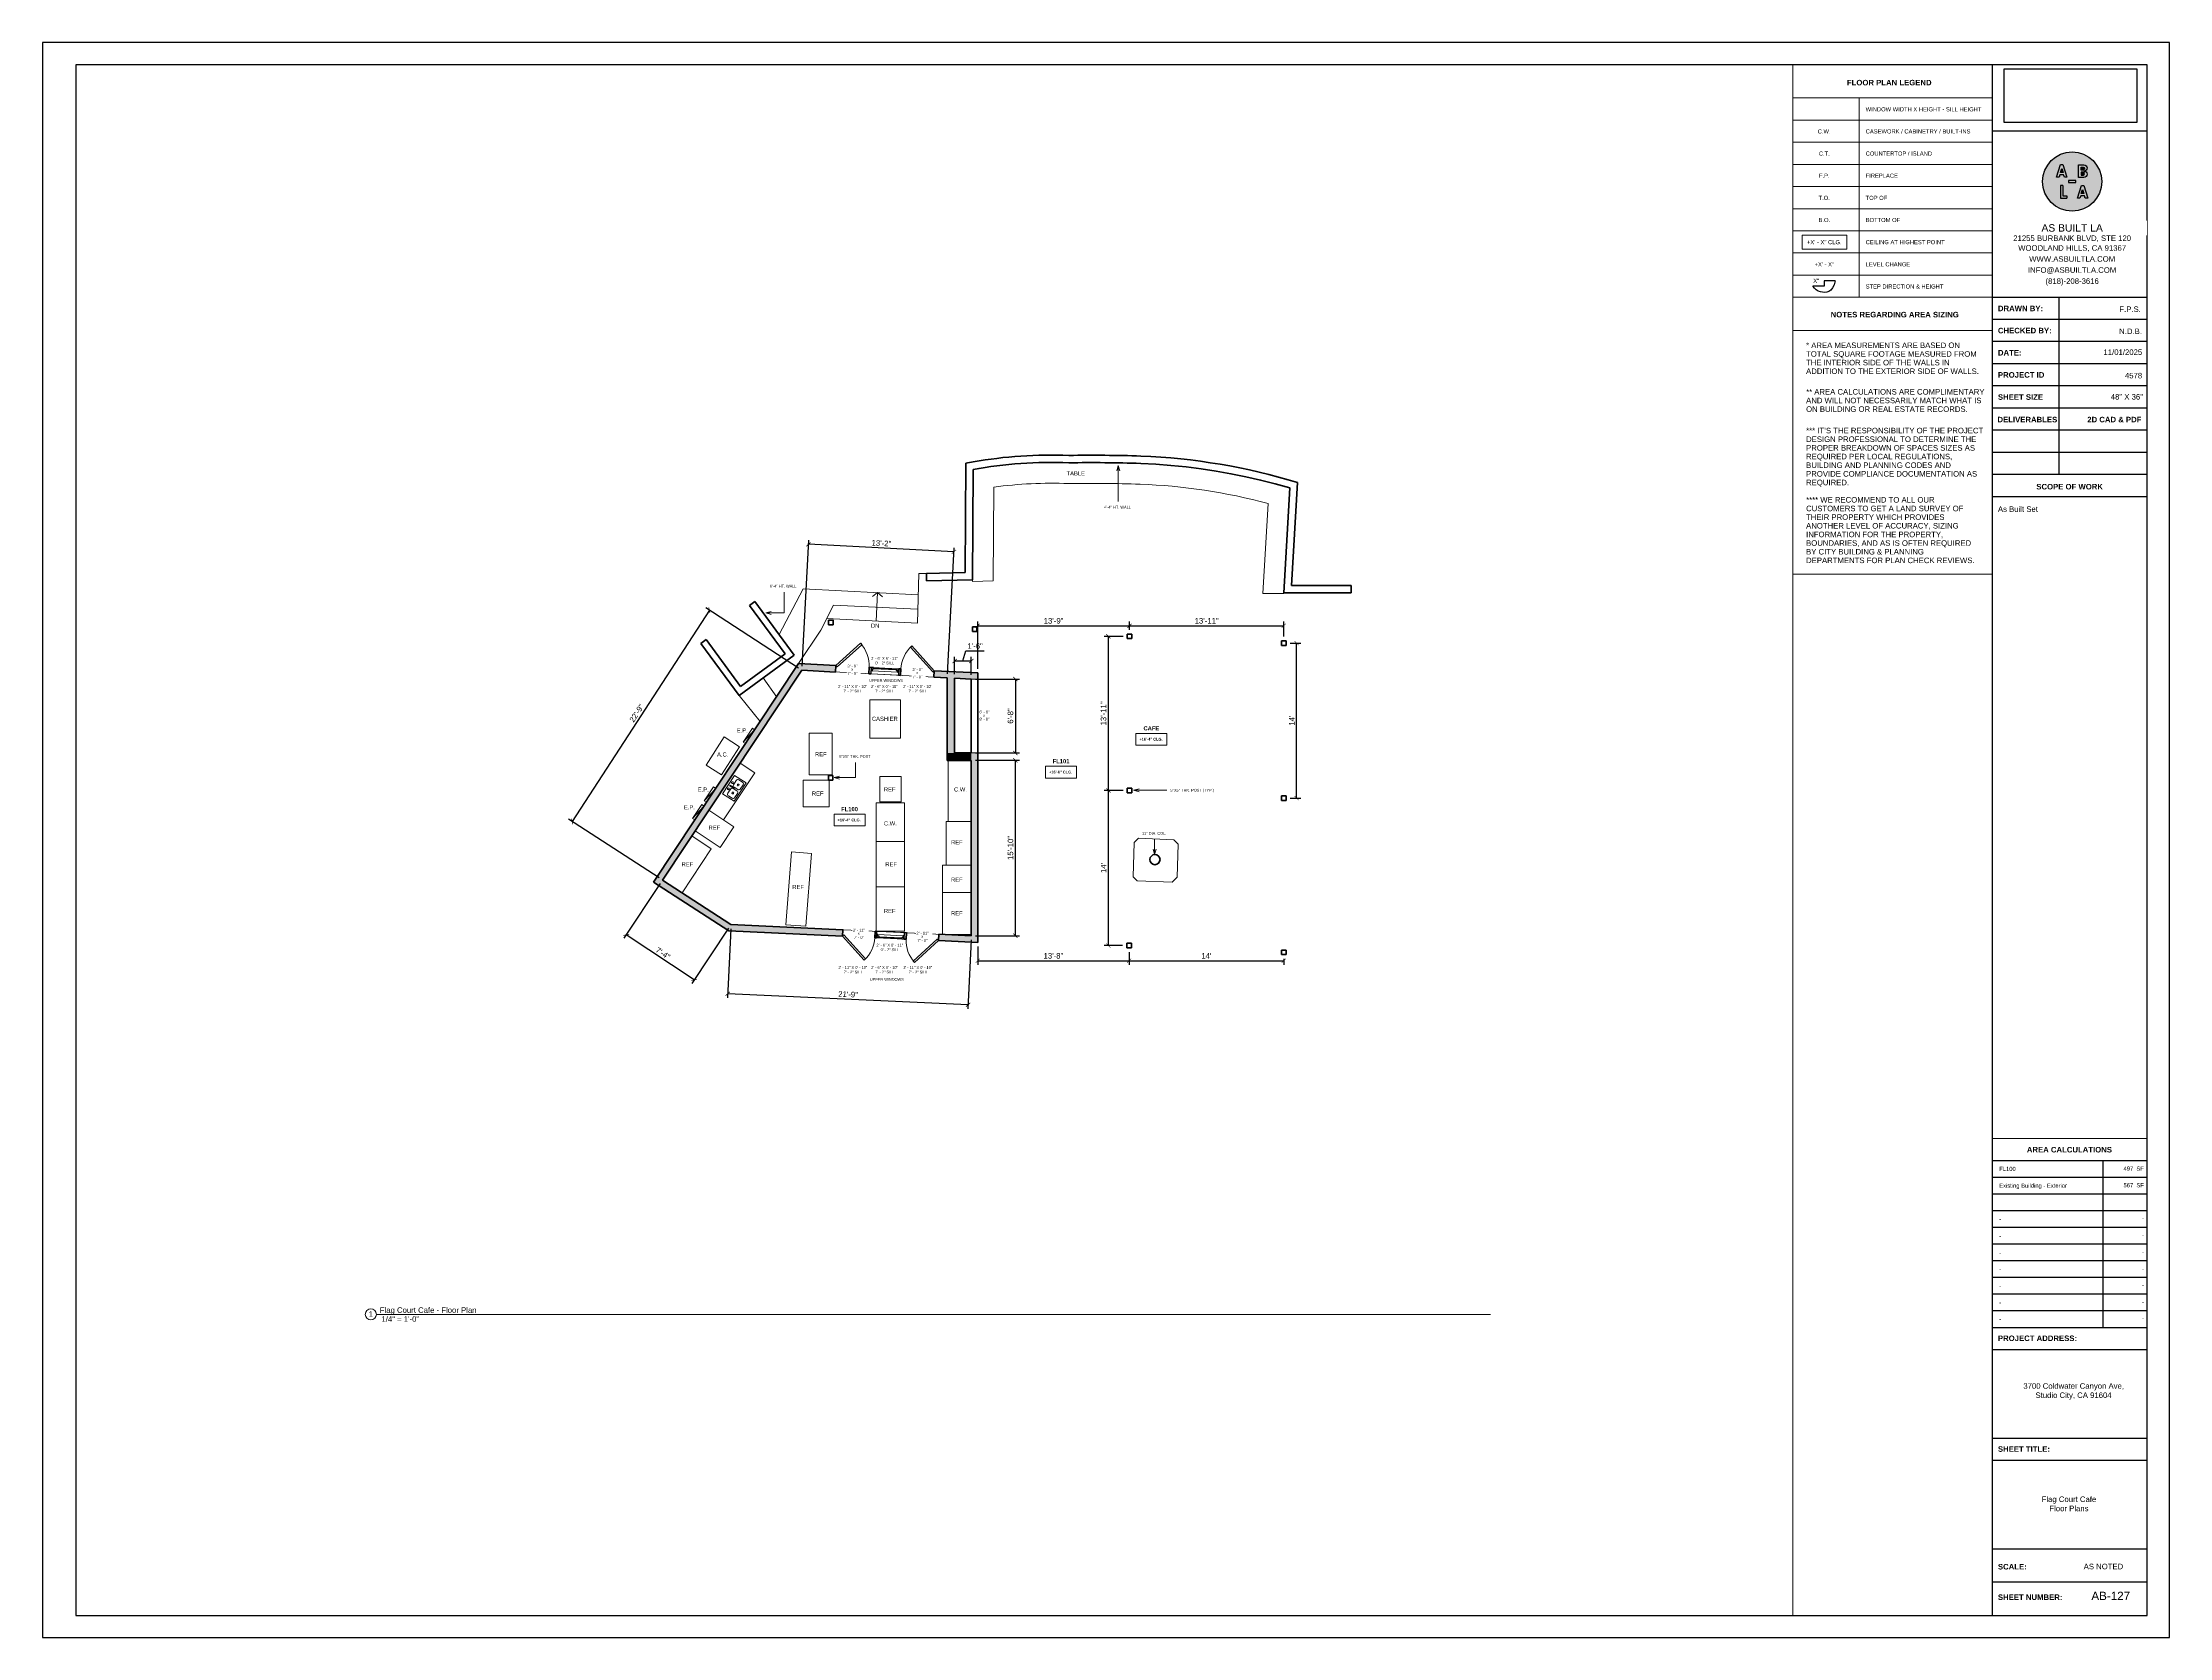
# Model space of a CAD drawing. Header units: inches. Extents: x -2078 to 106214, y -964 to 6385.
# Drawn here: x 103910 to 106214, y 2929 to 4657 of the extents above; entities that cross this region are included whole.
import ezdxf

# ---------------------------------------------------------------- set-up
doc = ezdxf.new("R2010")
doc.units = ezdxf.units.IN
doc.header["$MEASUREMENT"] = 0
doc.set_wipeout_variables(frame=1)
for name, color, linetype, lineweight in [('A-ANNO', 2, 'Continuous', 5), ('A-ANNO-DIMS', 1, 'Continuous', 9), ('A-COLS', 3, 'Continuous', 9), ('A-DETAIL-1', 4, 'Continuous', 40), ('A-DETAIL-2', 20, 'Continuous', 25), ('A-DETAIL-3', 40, 'Continuous', 15), ('A-DOOR', 1, 'Continuous', 18), ('A-EQPT', 150, 'Continuous', 9), ('A-FIXT', 150, 'Continuous', 9), ('A-GLAZ', 2, 'Continuous', 30), ('A-WALL', 3, 'Continuous', 40), ('A-WINDOWS', 2, 'Continuous', 18)]:
    doc.layers.add(name, color=color, linetype=linetype, lineweight=lineweight)
doc.layers.add('A-HATCH', color=9, linetype='Continuous')
doc.layers.add('A-TB', color=7, linetype='Continuous')
doc.styles.add('Arial', font='arial.ttf')
doc.styles.add('Arial_1', font='arial.ttf', dxfattribs={"height": 0.0625})
doc.styles.add('Arial_2', font='arial.ttf', dxfattribs={"height": 3})
doc.styles.add('Arial_3', font='arial.ttf', dxfattribs={"height": 0.125})
doc.styles.add('Arial_4', font='arial.ttf', dxfattribs={"height": 3})
doc.styles.add('Arial_5', font='arial.ttf', dxfattribs={"height": 0.09375})
doc.styles.add('Arial_B', font='arialbd.ttf', dxfattribs={"height": 4.5})
doc.styles.add('Arial_B_1', font='arialbd.ttf', dxfattribs={"height": 3})
doc.styles.add('Arial_B_2', font='arialbd.ttf', dxfattribs={"height": 0.125})
doc.styles.add('Jay Cad', font='arial.ttf', dxfattribs={"height": 0.125})
doc.styles.add('JC', font='arial.ttf', dxfattribs={"height": 0.125})
doc.dimstyles.new('Jay Cad - DIMS', dxfattribs={"dimtxt": 0.125, "dimasz": 0.09375, "dimexe": 0.09375, "dimexo": 0.09375, "dimgap": 0.046875, "dimtad": 1, "dimdec": 1, "dimzin": 0, "dimdsep": 46, "dimlunit": 4, "dimtxsty": 'Jay Cad', "dimblk": 'ARCHTICK', "dimcen": 0.09, "dimclrd": 1, "dimclre": 1, "dimclrt": 256, "dimadec": 0, "dimazin": 0, "dimtfac": 1, "dimtdec": 1, "dimtofl": 0, "dimtmove": 1, "dimatfit": 3, "dimfxl": 1, "dimtolj": 1, "dimtzin": 0, "dimarcsym": 0})
picture_1 = doc.add_image_def('image1.png', size_in_pixel=(151, 61))

# ---------------------------------------------------------------- blocks, each defined once
blk = doc.blocks.new('JC_COLUMN SQUARE - COLUMN - SQUARE-1446501-Flag Court Cafe - Floor Plan')
at = {"layer": 'A-COLS', "lineweight": 40}
for p, q in [((2.5, 2.5), (-2.5, 2.5)), ((-2.5, 2.5), (-2.5, -2.5)), ((2.5, -2.5), (2.5, 2.5)), ((-2.5, -2.5), (2.5, -2.5))]:
    blk.add_line(p, q, dxfattribs=at)
blk = doc.blocks.new('JC_OPENING DOOR - OPENING DOOR-1447308-Flag Court Cafe - Floor Plan')
at = {"layer": 'A-DETAIL-1'}
for p, q in [((39.7, 3.5), (-40.3, 3.5)), ((-40.3, -3.5), (39.7, -3.5))]:
    blk.add_line(p, q, dxfattribs=at)
at = {"layer": 'A-DETAIL-3'}
for p, q in [((-40.3, 3.5), (-40.3, -3.5)), ((39.7, -3.5), (39.7, 3.5))]:
    blk.add_line(p, q, dxfattribs=at)
blk = doc.blocks.new('JC_SINGLE DOOR-NO TRIM - SINGLE DOOR-1448649-Flag Court Cafe - Floor Plan')
at = {"layer": 'A-DOOR', "lineweight": 30}
for p, q in [((-8.7, -26.8), (16.1, -2.1)), ((17.5, -3.5), (-7.2, -28.2)), ((16.1, -2.1), (17.5, -3.5)), ((-7.2, -28.2), (-8.7, -26.8))]:
    blk.add_line(p, q, dxfattribs=at)
at = {"layer": 'A-DOOR', "lineweight": 9}
blk.add_arc((17.5, -3.5), 35, 180, 225, dxfattribs=at)
blk = doc.blocks.new('JC_FIXED WINDOW - MUNTIN - FIXED WINDOW-1447759-Flag Court Cafe - Floor Plan')
at = {"layer": 'A-GLAZ'}
for p, q in [((-15, 3.5), (-15, -3.5)), ((-12.25, 3.5), (-15, 3.5)), ((-14.5, 3.5), (-14.5, 1.75)), ((-14.5, 1.75), (-13.75, 1.75)), ((-12.25, 1.75), (-13.75, 1.75)), ((-13.75, 1.75), (-13.75, 0)), ((-12.25, 3.5), (-12.25, 1.75)), ((12.25, 3.5), (15, 3.5)), ((12.25, 3.5), (12.25, 1.75)), ((12.25, 1.75), (14.5, 1.75)), ((13.75, 1.75), (13.75, 0)), ((14.5, 3.5), (14.5, 1.75)), ((15, 3.5), (15, -3.5)), ((-15, 0), (-13.75, 0)), ((13.75, 0), (15, 0))]:
    blk.add_line(p, q, dxfattribs=at)
at = {"layer": 'A-GLAZ', "lineweight": 9}
for p, q in [((12.25, 3.5), (-12.25, 3.5)), ((13.75, 0), (-13.75, 0))]:
    blk.add_line(p, q, dxfattribs=at)
at = {"layer": 'A-GLAZ', "lineweight": 40}
blk.add_line((-12.25, 2.625), (12.25, 2.625), dxfattribs=at)
at = {"layer": 'A-WINDOWS'}
for p, q in [((15, 3.5), (-15, 3.5)), ((-15, -3.5), (15, -3.5))]:
    blk.add_line(p, q, dxfattribs=at)
blk = doc.blocks.new('JC_SINGLE DOOR-NO TRIM - SINGLE DOOR-1448650-Flag Court Cafe - Floor Plan')
at = {"layer": 'A-DOOR', "lineweight": 30}
for p, q in [((-7.2, 28.2), (-8.7, 26.8)), ((-8.7, 26.8), (16.1, 2.1)), ((17.5, 3.5), (-7.2, 28.2)), ((16.1, 2.1), (17.5, 3.5))]:
    blk.add_line(p, q, dxfattribs=at)
at = {"layer": 'A-DOOR', "lineweight": 9}
blk.add_arc((17.5, 3.5), 35, 135, 180, dxfattribs=at)
blk = doc.blocks.new('JC_SINGLE DOOR-NO TRIM - SINGLE DOOR-1448647-Flag Court Cafe - Floor Plan')
at = {"layer": 'A-DOOR', "lineweight": 30}
for p, q in [((-8.9, -27.5), (16.6, -2.1)), ((18, -3.5), (-7.5, -29)), ((16.6, -2.1), (18, -3.5)), ((-7.5, -29), (-8.9, -27.5))]:
    blk.add_line(p, q, dxfattribs=at)
at = {"layer": 'A-DOOR', "lineweight": 9}
blk.add_arc((18, -3.5), 36, 180, 225, dxfattribs=at)
blk = doc.blocks.new('JC_SINGLE DOOR-NO TRIM - SINGLE DOOR-1448648-Flag Court Cafe - Floor Plan')
at = {"layer": 'A-DOOR', "lineweight": 30}
for p, q in [((-7.5, 29), (-8.9, 27.5)), ((-8.9, 27.5), (16.6, 2.1)), ((18, 3.5), (-7.5, 29)), ((16.6, 2.1), (18, 3.5))]:
    blk.add_line(p, q, dxfattribs=at)
at = {"layer": 'A-DOOR', "lineweight": 9}
blk.add_arc((18, 3.5), 36, 135, 180, dxfattribs=at)
blk = doc.blocks.new('Electrical Panel - Power Panel-1448678-Flag Court Cafe - Floor Plan')
at = {"layer": 'A-EQPT'}
for p, q in [((-16, 6.5), (2, 3.5)), ((-16, 6.5), (2, 6.5)), ((-16, 3.5), (-16, 6.5)), ((-16, 3.5), (2, 3.5)), ((2, 3.5), (2, 6.5))]:
    blk.add_line(p, q, dxfattribs=at)
blk = doc.blocks.new('Table - Box - 24_ x 24_-1448814-Flag Court Cafe - Floor Plan')
at = {"layer": 'A-EQPT'}
for p, q in [((19.8, 36.2), (0, 36.2)), ((0, 36.2), (0, 0)), ((19.8, 0), (19.8, 36.2)), ((0, 0), (19.8, 0))]:
    blk.add_line(p, q, dxfattribs=at)
blk = doc.blocks.new('Round - 11__-1451813-Flag Court Cafe - Floor Plan')
at = {"layer": 'A-COLS', "lineweight": 40}
for start, end in [(90, 180), (180, 360), (360, 90)]:
    blk.add_arc((0, 0), 5.5, start, end, dxfattribs=at)
blk = doc.blocks.new('Table - Box - 24_ x 24_-1456007-Flag Court Cafe - Floor Plan')
at = {"layer": 'A-EQPT'}
for p, q in [((30.9, 49), (0, 49)), ((0, 49), (0, 0)), ((30.9, 0), (30.9, 49)), ((0, 0), (30.9, 0))]:
    blk.add_line(p, q, dxfattribs=at)
blk = doc.blocks.new('Table - Box - 24_ x 24_-1455786-Flag Court Cafe - Floor Plan')
at = {"layer": 'A-EQPT'}
for p, q in [((30.9, 48.3), (0, 48.3)), ((0, 48.3), (0, 0)), ((30.9, 0), (30.9, 48.3)), ((0, 0), (30.9, 0))]:
    blk.add_line(p, q, dxfattribs=at)
blk = doc.blocks.new('Table - Box - 24_ x 24_-1456021-Flag Court Cafe - Floor Plan')
at = {"layer": 'A-EQPT'}
for p, q in [((30.9, 41.8), (0, 41.8)), ((0, 41.8), (0, 0)), ((30.9, 0), (30.9, 41.8)), ((0, 0), (30.9, 0))]:
    blk.add_line(p, q, dxfattribs=at)
blk = doc.blocks.new('Table - Box - 24_ x 24_-1456152-Flag Court Cafe - Floor Plan')
at = {"layer": 'A-EQPT'}
for p, q in [((23.3, 27.6), (0, 27.6)), ((0, 27.6), (0, 0)), ((23.3, 0), (23.3, 27.6)), ((0, 0), (23.3, 0))]:
    blk.add_line(p, q, dxfattribs=at)
blk = doc.blocks.new('Table - Box - 24_ x 24_-1456261-Flag Court Cafe - Floor Plan')
at = {"layer": 'A-EQPT'}
for p, q in [((27.1, 47.2), (0, 47.2)), ((0, 47.2), (0, 0)), ((0, 0), (27.1, 0))]:
    blk.add_line(p, q, dxfattribs=at)
blk = doc.blocks.new('Table - Box - 24_ x 24_-1456332-Flag Court Cafe - Floor Plan')
at = {"layer": 'A-EQPT'}
for p, q in [((31.2, 29.7), (0, 29.7)), ((0, 29.7), (0, 0)), ((0, 0), (31.2, 0))]:
    blk.add_line(p, q, dxfattribs=at)
blk = doc.blocks.new('Table - Box - 24_ x 24_-1456382-Flag Court Cafe - Floor Plan')
at = {"layer": 'A-EQPT'}
for p, q in [((31.2, 45.4), (0, 45.4)), ((0, 45.4), (0, 0.1)), ((1.3, 0), (31.2, 0))]:
    blk.add_line(p, q, dxfattribs=at)
blk = doc.blocks.new('Table - Box - 24_ x 24_-1456502-Flag Court Cafe - Floor Plan')
at = {"layer": 'A-EQPT'}
for p, q in [((0, 66.2), (0, 0)), ((0, 0), (25, 0))]:
    blk.add_line(p, q, dxfattribs=at)
blk = doc.blocks.new('Table - Box - 24_ x 24_-1456951-Flag Court Cafe - Floor Plan')
at = {"layer": 'A-EQPT'}
for p, q in [((21.7, 79.1), (0, 79.1)), ((0, 79.1), (0, 0)), ((21.7, 0), (21.7, 79.1)), ((0, 0), (21.7, 0))]:
    blk.add_line(p, q, dxfattribs=at)
blk = doc.blocks.new('Table - Box - 24_ x 24_-1457079-Flag Court Cafe - Floor Plan')
at = {"layer": 'A-EQPT'}
for p, q in [((25.1, 45.2), (0, 45.2)), ((0, 45.2), (0, 0)), ((25.1, 0), (25.1, 45.2)), ((0, 0), (25.1, 0))]:
    blk.add_line(p, q, dxfattribs=at)
blk = doc.blocks.new('Table - Box - 24_ x 24_-1457152-Flag Court Cafe - Floor Plan')
at = {"layer": 'A-EQPT'}
for p, q in [((27.2, 29), (0, 29)), ((0, 29), (0, 0)), ((28.2, 0), (28.2, 28.9)), ((0, 0), (28.2, 0))]:
    blk.add_line(p, q, dxfattribs=at)
blk = doc.blocks.new('Table - Box - 24_ x 24_-1457571-Flag Court Cafe - Floor Plan')
at = {"layer": 'A-EQPT'}
for p, q in [((57.2, 25.3), (0, 25.3)), ((0, 25.3), (0, 0)), ((57.3, 0), (57.3, 18.4))]:
    blk.add_line(p, q, dxfattribs=at)
blk = doc.blocks.new('Table - Box - 24_ x 24_-1457651-Flag Court Cafe - Floor Plan')
at = {"layer": 'A-EQPT'}
for p, q in [((26.8, 32.4), (0, 32.4)), ((0, 32.4), (0, 0)), ((26.8, 0), (26.8, 32.4))]:
    blk.add_line(p, q, dxfattribs=at)
blk = doc.blocks.new('JC_DOUBLE SINK - DOUBLE SINK-1458045-Flag Court Cafe - Floor Plan')
at = {"layer": 'A-FIXT'}
for p, q in [((12.5, 7.5), (-11.3, 7.5)), ((-11.3, 7.5), (-11.3, -7.3)), ((-9.8, 1), (-9.8, -3.8)), ((-2.1, 3), (-7.8, 3)), ((-0.1, 1), (-0.1, -3.8)), ((0.1, 5.2), (0.1, 0.6)), ((1.1, 5.2), (1.1, 0.6)), ((1.4, 1), (1.4, -3.8)), ((9, 3), (3.4, 3)), ((11, -3.8), (11, 1)), ((12.5, -7.3), (12.5, 7.5)), ((-11.3, -7.3), (12.5, -7.3)), ((-7.8, -5.8), (-2.1, -5.8)), ((3.4, -5.8), (9, -5.8))]:
    blk.add_line(p, q, dxfattribs=at)
for centre, radius, start, end in [((-7.8, 1), 2, 90, 180), ((-3.4, 5.2), 1, 360, 180), ((-3.4, 5.2), 1, 180, 360), ((-2.1, 1), 2, 360, 90), ((0.6, 5.2), 0.5, 360, 180), ((0.6, 0.6), 0.5, 180, 360), ((3.4, 1), 2, 90, 180), ((4.6, 5.2), 1, 360, 180), ((4.6, 5.2), 1, 180, 0), ((9, 1), 2, 360, 90), ((-7.8, -3.8), 2, 180, 270), ((-4.6, -1.4), 1, 0, 180), ((-4.6, -1.4), 1, 180, 360), ((-2.1, -3.8), 2, 270, 0), ((3.4, -3.8), 2, 180, 270), ((5.8, -1.4), 1, 0, 180), ((5.8, -1.4), 1, 180, 360), ((9, -3.8), 2, 270, 0)]:
    blk.add_arc(centre, radius, start, end, dxfattribs=at)
blk = doc.blocks.new('_ArchTick')
at = {"color": 0, "linetype": 'ByBlock', "const_width": 0.15}
blk.add_lwpolyline([(-0.5, -0.5), (0.5, 0.5)], dxfattribs=at)
blk = doc.blocks.new('*D168')
at = {"layer": 'A-ANNO-DIMS', "color": 1, "lineweight": -2, "transparency": 16777216}
for p, q in [((104897.9, 3972.4), (104897.9, 3991.1)), ((104897.9, 3986.6), (104915.9, 3986.6)), ((104906.9, 3986.6), (104910.2, 3997.5)), ((104910.2, 3997.5), (104930, 3997.5)), ((104915.9, 3971.5), (104915.9, 3991.1))]:
    blk.add_line(p, q, dxfattribs=at)
at = {"layer": 'Defpoints', "color": 0, "transparency": 16777216}
for p in [(104915.9, 3986.6), (104897.9, 3967.9), (104915.9, 3967)]:
    blk.add_point(p, dxfattribs=at)
at = {"layer": 'A-ANNO-DIMS', "color": 1, "lineweight": -2, "transparency": 16777216, "xscale": 4.5, "yscale": 4.5, "zscale": 4.5, "rotation": 180}
blk.add_blockref('_ArchTick', (104897.9, 3986.6), dxfattribs=at)
at = {"layer": 'A-ANNO-DIMS', "color": 1, "lineweight": -2, "transparency": 16777216, "xscale": 4.5, "yscale": 4.5, "zscale": 4.5}
blk.add_blockref('_ArchTick', (104915.9, 3986.6), dxfattribs=at)
at = {"layer": 'A-ANNO-DIMS', "transparency": 16777216, "insert": (104920.1, 4002.8), "char_height": 6, "width": 0.401, "attachment_point": 5, "style": 'Jay Cad'}
blk.add_mtext('\\A1;1\'-6"', dxfattribs=at)
blk = doc.blocks.new('*D169')
at = {"layer": 'A-ANNO-DIMS', "color": 1, "lineweight": -2, "transparency": 16777216}
for p, q in [((104920.4, 3967), (104968.2, 3967)), ((104963.7, 3967), (104963.7, 3887)), ((104920.4, 3887), (104968.2, 3887))]:
    blk.add_line(p, q, dxfattribs=at)
at = {"layer": 'Defpoints', "color": 0, "transparency": 16777216}
for p in [(104915.9, 3967), (104915.9, 3887), (104963.7, 3887)]:
    blk.add_point(p, dxfattribs=at)
at = {"layer": 'A-ANNO-DIMS', "color": 1, "lineweight": -2, "transparency": 16777216, "xscale": 4.5, "yscale": 4.5, "zscale": 4.5}
for p, rotation in [((104963.7, 3967), 90), ((104963.7, 3887), 270)]:
    blk.add_blockref('_ArchTick', p, dxfattribs=dict(at, rotation=rotation))
at = {"layer": 'A-ANNO-DIMS', "transparency": 16777216, "insert": (104958.4, 3927), "char_height": 6, "width": 0.401, "attachment_point": 5, "rotation": 90, "style": 'Jay Cad'}
blk.add_mtext('\\A1;6\'-8"', dxfattribs=at)
blk = doc.blocks.new('*D170')
at = {"layer": 'A-ANNO-DIMS', "color": 1, "lineweight": -2, "transparency": 16777216}
for p, q in [((104920.4, 3879), (104968.2, 3879)), ((104963.7, 3689), (104963.7, 3879)), ((104920.4, 3689), (104968.2, 3689))]:
    blk.add_line(p, q, dxfattribs=at)
at = {"layer": 'Defpoints', "color": 0, "transparency": 16777216}
for p in [(104915.9, 3879), (104963.7, 3879), (104915.9, 3689)]:
    blk.add_point(p, dxfattribs=at)
at = {"layer": 'A-ANNO-DIMS', "color": 1, "lineweight": -2, "transparency": 16777216, "xscale": 4.5, "yscale": 4.5, "zscale": 4.5}
for p, rotation in [((104963.7, 3879), 90), ((104963.7, 3689), 270)]:
    blk.add_blockref('_ArchTick', p, dxfattribs=dict(at, rotation=rotation))
at = {"layer": 'A-ANNO-DIMS', "transparency": 16777216, "insert": (104958.4, 3784), "char_height": 6, "width": 0.574, "attachment_point": 5, "rotation": 90, "style": 'Jay Cad'}
blk.add_mtext('\\A1;15\'-10"', dxfattribs=at)
blk = doc.blocks.new('*D171')
at = {"layer": 'A-ANNO-DIMS', "color": 1, "lineweight": -2, "transparency": 16777216}
for p, q in [((104632.2, 4041.7), (104483.6, 3812.7)), ((104728.7, 3979), (104628.5, 4044.1)), ((104577.7, 3751.6), (104479.8, 3815.2))]:
    blk.add_line(p, q, dxfattribs=at)
at = {"layer": 'Defpoints', "color": 0, "transparency": 16777216}
for p in [(104732.5, 3976.6), (104483.6, 3812.7), (104581.5, 3749.1)]:
    blk.add_point(p, dxfattribs=at)
at = {"layer": 'A-ANNO-DIMS', "color": 1, "lineweight": -2, "transparency": 16777216, "xscale": 4.5, "yscale": 4.5, "zscale": 4.5}
for p, rotation in [((104632.2, 4041.7), 57.00000000015887), ((104483.6, 3812.7), 237.0000000001589)]:
    blk.add_blockref('_ArchTick', p, dxfattribs=dict(at, rotation=rotation))
at = {"layer": 'A-ANNO-DIMS', "transparency": 16777216, "insert": (104553.5, 3930.1), "char_height": 6, "width": 0.487, "attachment_point": 5, "rotation": 57, "style": 'Jay Cad'}
blk.add_mtext('\\A1;22\'-9"', dxfattribs=at)
blk = doc.blocks.new('*D172')
at = {"layer": 'A-ANNO-DIMS', "color": 1, "lineweight": -2, "transparency": 16777216}
for p, q in [((104922.9, 3978.1), (104922.9, 4029.3)), ((104922.9, 4024.8), (105087.4, 4024.8)), ((105087.4, 4020.3), (105087.4, 4029.3))]:
    blk.add_line(p, q, dxfattribs=at)
at = {"layer": 'Defpoints', "color": 0, "transparency": 16777216}
for p in [(105087.4, 4024.8), (105087.4, 4015.8), (104922.9, 3973.6)]:
    blk.add_point(p, dxfattribs=at)
at = {"layer": 'A-ANNO-DIMS', "color": 1, "lineweight": -2, "transparency": 16777216, "xscale": 4.5, "yscale": 4.5, "zscale": 4.5, "rotation": 180}
blk.add_blockref('_ArchTick', (104922.9, 4024.8), dxfattribs=at)
at = {"layer": 'A-ANNO-DIMS', "color": 1, "lineweight": -2, "transparency": 16777216, "xscale": 4.5, "yscale": 4.5, "zscale": 4.5}
blk.add_blockref('_ArchTick', (105087.4, 4024.8), dxfattribs=at)
at = {"layer": 'A-ANNO-DIMS', "transparency": 16777216, "insert": (105005.1, 4030.1), "char_height": 6, "width": 0.749, "attachment_point": 5, "style": 'Jay Cad'}
blk.add_mtext('\\A1;13\'-9"', dxfattribs=at)
blk = doc.blocks.new('*D173')
at = {"layer": 'A-ANNO-DIMS', "color": 1, "lineweight": -2, "transparency": 16777216}
for p, q in [((105080.4, 4013.3), (105060, 4013.3)), ((105064.5, 3846.3), (105064.5, 4013.3)), ((105080.4, 3846.3), (105060, 3846.3))]:
    blk.add_line(p, q, dxfattribs=at)
at = {"layer": 'Defpoints', "color": 0, "transparency": 16777216}
for p in [(105064.5, 4013.3), (105084.9, 4013.3), (105084.9, 3846.3)]:
    blk.add_point(p, dxfattribs=at)
at = {"layer": 'A-ANNO-DIMS', "color": 1, "lineweight": -2, "transparency": 16777216, "xscale": 4.5, "yscale": 4.5, "zscale": 4.5}
for p, rotation in [((105064.5, 4013.3), 90), ((105064.5, 3846.3), 270)]:
    blk.add_blockref('_ArchTick', p, dxfattribs=dict(at, rotation=rotation))
at = {"layer": 'A-ANNO-DIMS', "transparency": 16777216, "insert": (105059.2, 3929.8), "char_height": 6, "width": 0.574, "attachment_point": 5, "rotation": 90, "style": 'Jay Cad'}
blk.add_mtext('\\A1;13\'-11"', dxfattribs=at)
blk = doc.blocks.new('*D174')
at = {"layer": 'A-ANNO-DIMS', "color": 1, "lineweight": -2, "transparency": 16777216}
for p, q in [((105080.4, 3846.3), (105060, 3846.3)), ((105064.5, 3678.3), (105064.5, 3846.3)), ((105079.9, 3678.3), (105060, 3678.3))]:
    blk.add_line(p, q, dxfattribs=at)
at = {"layer": 'Defpoints', "color": 0, "transparency": 16777216}
for p in [(105064.5, 3846.3), (105084.9, 3846.3), (105084.4, 3678.3)]:
    blk.add_point(p, dxfattribs=at)
at = {"layer": 'A-ANNO-DIMS', "color": 1, "lineweight": -2, "transparency": 16777216, "xscale": 4.5, "yscale": 4.5, "zscale": 4.5}
for p, rotation in [((105064.5, 3846.3), 90), ((105064.5, 3678.3), 270)]:
    blk.add_blockref('_ArchTick', p, dxfattribs=dict(at, rotation=rotation))
at = {"layer": 'A-ANNO-DIMS', "transparency": 16777216, "insert": (105059.3, 3762.3), "char_height": 6, "width": 0.487, "attachment_point": 5, "rotation": 90, "style": 'Jay Cad'}
blk.add_mtext("\\A1;14'", dxfattribs=at)
blk = doc.blocks.new('*D175')
at = {"layer": 'A-ANNO-DIMS', "color": 1, "lineweight": -2, "transparency": 16777216}
for p, q in [((104922.9, 3677.1), (104922.9, 3657.3)), ((105086.9, 3671.3), (105086.9, 3657.3)), ((104922.9, 3661.8), (105086.9, 3661.8))]:
    blk.add_line(p, q, dxfattribs=at)
at = {"layer": 'Defpoints', "color": 0, "transparency": 16777216}
for p in [(104922.9, 3681.6), (105086.9, 3675.8), (105086.9, 3661.8)]:
    blk.add_point(p, dxfattribs=at)
at = {"layer": 'A-ANNO-DIMS', "color": 1, "lineweight": -2, "transparency": 16777216, "xscale": 4.5, "yscale": 4.5, "zscale": 4.5, "rotation": 180}
blk.add_blockref('_ArchTick', (104922.9, 3661.8), dxfattribs=at)
at = {"layer": 'A-ANNO-DIMS', "color": 1, "lineweight": -2, "transparency": 16777216, "xscale": 4.5, "yscale": 4.5, "zscale": 4.5}
blk.add_blockref('_ArchTick', (105086.9, 3661.8), dxfattribs=at)
at = {"layer": 'A-ANNO-DIMS', "transparency": 16777216, "insert": (105004.9, 3667.1), "char_height": 6, "width": 0.487, "attachment_point": 5, "style": 'Jay Cad'}
blk.add_mtext('\\A1;13\'-8"', dxfattribs=at)
blk = doc.blocks.new('*D176')
at = {"layer": 'A-ANNO-DIMS', "color": 1, "lineweight": -2, "transparency": 16777216}
for p, q in [((105087.4, 4020.3), (105087.4, 4029.3)), ((105087.4, 4024.8), (105254.4, 4024.8)), ((105254.4, 4013), (105254.4, 4029.3))]:
    blk.add_line(p, q, dxfattribs=at)
at = {"layer": 'Defpoints', "color": 0, "transparency": 16777216}
for p in [(105087.4, 4015.8), (105254.4, 4024.8), (105254.4, 4008.5)]:
    blk.add_point(p, dxfattribs=at)
at = {"layer": 'A-ANNO-DIMS', "color": 1, "lineweight": -2, "transparency": 16777216, "xscale": 4.5, "yscale": 4.5, "zscale": 4.5, "rotation": 180}
blk.add_blockref('_ArchTick', (105087.4, 4024.8), dxfattribs=at)
at = {"layer": 'A-ANNO-DIMS', "color": 1, "lineweight": -2, "transparency": 16777216, "xscale": 4.5, "yscale": 4.5, "zscale": 4.5}
blk.add_blockref('_ArchTick', (105254.4, 4024.8), dxfattribs=at)
at = {"layer": 'A-ANNO-DIMS', "transparency": 16777216, "insert": (105170.9, 4030.1), "char_height": 6, "width": 0.574, "attachment_point": 5, "style": 'Jay Cad'}
blk.add_mtext('\\A1;13\'-11"', dxfattribs=at)
blk = doc.blocks.new('*D177')
at = {"layer": 'A-ANNO-DIMS', "color": 1, "lineweight": -2, "transparency": 16777216}
for p, q in [((105261.4, 4006), (105272.9, 4006)), ((105268.4, 3838), (105268.4, 4006)), ((105261.4, 3838), (105272.9, 3838))]:
    blk.add_line(p, q, dxfattribs=at)
at = {"layer": 'Defpoints', "color": 0, "transparency": 16777216}
for p in [(105256.9, 4006), (105268.4, 4006), (105256.9, 3838)]:
    blk.add_point(p, dxfattribs=at)
at = {"layer": 'A-ANNO-DIMS', "color": 1, "lineweight": -2, "transparency": 16777216, "xscale": 4.5, "yscale": 4.5, "zscale": 4.5}
for p, rotation in [((105268.4, 4006), 90), ((105268.4, 3838), 270)]:
    blk.add_blockref('_ArchTick', p, dxfattribs=dict(at, rotation=rotation))
at = {"layer": 'A-ANNO-DIMS', "transparency": 16777216, "insert": (105263.2, 3922), "char_height": 6, "width": 0.487, "attachment_point": 5, "rotation": 90, "style": 'Jay Cad'}
blk.add_mtext("\\A1;14'", dxfattribs=at)
blk = doc.blocks.new('*D178')
at = {"layer": 'A-ANNO-DIMS', "color": 1, "lineweight": -2, "transparency": 16777216}
for p, q in [((105086.9, 3671.3), (105086.9, 3657.3)), ((105254.4, 3664), (105254.4, 3657.3)), ((105086.9, 3661.8), (105254.4, 3661.8))]:
    blk.add_line(p, q, dxfattribs=at)
at = {"layer": 'Defpoints', "color": 0, "transparency": 16777216}
for p in [(105086.9, 3675.8), (105254.4, 3668.5), (105254.4, 3661.8)]:
    blk.add_point(p, dxfattribs=at)
at = {"layer": 'A-ANNO-DIMS', "color": 1, "lineweight": -2, "transparency": 16777216, "xscale": 4.5, "yscale": 4.5, "zscale": 4.5, "rotation": 180}
blk.add_blockref('_ArchTick', (105086.9, 3661.8), dxfattribs=at)
at = {"layer": 'A-ANNO-DIMS', "color": 1, "lineweight": -2, "transparency": 16777216, "xscale": 4.5, "yscale": 4.5, "zscale": 4.5}
blk.add_blockref('_ArchTick', (105254.4, 3661.8), dxfattribs=at)
at = {"layer": 'A-ANNO-DIMS', "transparency": 16777216, "insert": (105170.6, 3667.1), "char_height": 6, "width": 0.835, "attachment_point": 5, "style": 'Jay Cad'}
blk.add_mtext("\\A1;14'", dxfattribs=at)
blk = doc.blocks.new('JC- existing door Tag_quad - JC- existing door Tag_quad-839775-Flag Court Cafe - Floor Plan')
at = {"layer": 'A-ANNO', "insert": (-0.023, 0.038), "char_height": 0.0625, "width": 0.0505, "attachment_point": 1, "style": 'Arial_2', "bg_fill": 3, "box_fill_scale": 1.25, "bg_fill_color": 256, "bg_fill_true_color": 13158600, "bg_fill_transparency": 0}
blk.add_mtext('x', dxfattribs=at)
blk = doc.blocks.new('*D179')
at = {"layer": 'A-ANNO-DIMS', "color": 1, "lineweight": -2, "transparency": 16777216}
for p, q in [((104732.7, 3981.1), (104739.9, 4117.5)), ((104897, 4104.8), (104739.6, 4113)), ((104890.1, 3972.8), (104897.3, 4109.3))]:
    blk.add_line(p, q, dxfattribs=at)
at = {"layer": 'Defpoints', "color": 0, "transparency": 16777216}
for p in [(104739.6, 4113), (104732.5, 3976.6), (104889.9, 3968.3)]:
    blk.add_point(p, dxfattribs=at)
at = {"layer": 'A-ANNO-DIMS', "color": 1, "lineweight": -2, "transparency": 16777216, "xscale": 4.5, "yscale": 4.5, "zscale": 4.5}
for p, rotation in [((104739.6, 4113), 176.9999999999797), ((104897, 4104.8), 356.9999999999797)]:
    blk.add_blockref('_ArchTick', p, dxfattribs=dict(at, rotation=rotation))
at = {"layer": 'A-ANNO-DIMS', "transparency": 16777216, "insert": (104818.6, 4114.2), "char_height": 6, "width": 0.749, "attachment_point": 5, "rotation": 357, "style": 'Jay Cad'}
blk.add_mtext('\\A1;13\'-2"', dxfattribs=at)
blk = doc.blocks.new('*D180')
at = {"layer": 'A-ANNO-DIMS', "color": 1, "lineweight": -2, "transparency": 16777216}
for p, q in [((104579, 3745.4), (104539.7, 3686.2)), ((104615.8, 3641.1), (104542.2, 3689.9)), ((104653.1, 3697.3), (104613.3, 3637.3))]:
    blk.add_line(p, q, dxfattribs=at)
at = {"layer": 'Defpoints', "color": 0, "transparency": 16777216}
for p in [(104581.5, 3749.1), (104542.2, 3689.9), (104655.6, 3701)]:
    blk.add_point(p, dxfattribs=at)
at = {"layer": 'A-ANNO-DIMS', "color": 1, "lineweight": -2, "transparency": 16777216, "xscale": 4.5, "yscale": 4.5, "zscale": 4.5}
for p, rotation in [((104542.2, 3689.9), 146.4167207618827), ((104615.8, 3641.1), 326.4167207618827)]:
    blk.add_blockref('_ArchTick', p, dxfattribs=dict(at, rotation=rotation))
at = {"layer": 'A-ANNO-DIMS', "transparency": 16777216, "insert": (104581.9, 3669.9), "char_height": 6, "width": 0.749, "attachment_point": 5, "rotation": 326.4167, "style": 'Jay Cad'}
blk.add_mtext('\\A1;7\'-4"', dxfattribs=at)
blk = doc.blocks.new('*D181')
at = {"layer": 'A-ANNO-DIMS', "color": 1, "lineweight": -2, "transparency": 16777216}
for p, q in [((104655.4, 3696.5), (104651.9, 3621.6)), ((104915.7, 3684.5), (104912.2, 3609.6)), ((104912.4, 3614.1), (104652.1, 3626.1))]:
    blk.add_line(p, q, dxfattribs=at)
at = {"layer": 'Defpoints', "color": 0, "transparency": 16777216}
for p in [(104655.6, 3701), (104915.9, 3689), (104652.1, 3626.1)]:
    blk.add_point(p, dxfattribs=at)
at = {"layer": 'A-ANNO-DIMS', "color": 1, "lineweight": -2, "transparency": 16777216, "xscale": 4.5, "yscale": 4.5, "zscale": 4.5}
for p, rotation in [((104652.1, 3626.1), 177.3474054466271), ((104912.4, 3614.1), 357.3474054466271)]:
    blk.add_blockref('_ArchTick', p, dxfattribs=dict(at, rotation=rotation))
at = {"layer": 'A-ANNO-DIMS', "transparency": 16777216, "insert": (104782.5, 3625.4), "char_height": 6, "width": 0.749, "attachment_point": 5, "rotation": 357.3474, "style": 'Jay Cad'}
blk.add_mtext('\\A1;21\'-9"', dxfattribs=at)
blk = doc.blocks.new('Viewport - View Title-2281-Floor Plans')
at = {"layer": 'A-ANNO'}
for start, end in [(0, 180), (180, 360)]:
    blk.add_arc((-0.125, 0), 0.125, start, end, dxfattribs=at)
blk = doc.blocks.new('JC_TB_48x36 - JC_TB_4836-1441736-Floor Plans')
at = {"layer": 'A-TB'}
for p, q in [((-0.003, 24.012), (-0.003, -11.988)), ((47.997, 24.012), (-0.003, 24.012)), ((47.997, -11.988), (47.997, 24.012)), ((0.747, 23.512), (0.747, -11.488)), ((47.497, 23.512), (0.747, 23.512)), ((47.497, 15.262), (43.997, 15.262)), ((47.497, 14.762), (43.997, 14.762)), ((43.997, -9.988), (47.497, -9.988)), ((47.497, -10.738), (43.997, -10.738)), ((0.747, -11.488), (47.497, -11.488)), ((-0.003, -11.988), (47.997, -11.988))]:
    blk.add_line(p, q, dxfattribs=at)
at = {"layer": 'A-TB', "char_height": 0.125, "attachment_point": 1, "bg_fill": 3, "box_fill_scale": 1.25, "bg_fill_color": 256, "bg_fill_true_color": 13158600, "bg_fill_transparency": 0}
for s, insert, width, style in [('DRAWN BY:', (44.126, 18.073), 1.22463, 'Arial_B_2'), ('CHECKED BY:', (44.126, 17.573), 1.4645, 'Arial_B_2'), ('DATE:', (44.126, 17.073), 0.63441, 'Arial_B_2'), ('PROJECT ID', (44.126, 16.573), 1.26566, 'Arial_B_2'), ('SHEET SIZE', (44.126, 16.073), 1.23725, 'Arial_B_2'), ('48" X 36"', (46.673, 16.078), 0.87428, 'Arial_3'), ('SCOPE OF WORK', (44.992, 14.05), 1.82747, 'Arial_B_2'), ('PROJECT ADDRESS:', (44.126, -5.172), 2.14941, 'Arial_B_2'), ('SHEET TITLE:', (44.126, -7.672), 1.42031, 'Arial_B_2'), ('SCALE:', (44.126, -10.328), 0.77959, 'Arial_B_2'), ('AS NOTED', (46.061, -10.323), 1.08259, 'Arial_3'), ('SHEET NUMBER:', (44.126, -11.016), 1.76434, 'Arial_B_2')]:
    blk.add_mtext(s, dxfattribs=dict(at, insert=insert, width=width, style=style))
at = {"layer": 'A-TB'}
for p, q in [((43.997, 23.512), (43.997, -11.488)), ((47.497, -11.488), (47.497, 23.512)), ((47.497, 18.262), (43.997, 18.262)), ((45.497, 18.262), (45.497, 14.262)), ((47.497, 17.762), (43.997, 17.762)), ((47.497, 17.262), (43.997, 17.262)), ((47.497, 16.762), (43.997, 16.762)), ((47.497, 16.262), (43.997, 16.262)), ((47.497, 15.762), (43.997, 15.762)), ((47.497, 14.262), (43.997, 14.262)), ((47.497, 13.762), (43.997, 13.762)), ((43.997, -4.988), (47.497, -4.988)), ((43.997, -5.488), (47.497, -5.488)), ((43.997, -7.488), (47.497, -7.488)), ((43.997, -7.988), (47.497, -7.988))]:
    blk.add_line(p, q, dxfattribs=at)
blk = doc.blocks.new('Logo - ABLA - CAD Format')
at = {"layer": 'A-HATCH', "true_color": 0xc9ee63}
h = blk.add_hatch(color=71, dxfattribs=at)
h.dxf.hatch_style = 1
h.paths.add_polyline_path([(-0.71, 0.89), (-0.79, 0.62), (-0.62, 0.62)], flags=0)
h.paths.add_polyline_path([(0.6, 0.78), (0.74, 0.78, 1), (0.74, 0.98), (0.6, 0.98)], flags=0)
h.paths.add_polyline_path([(0.6, 0.44), (0.74, 0.44, 1), (0.74, 0.63), (0.6, 0.63)], flags=0)
h.paths.add_polyline_path([(0.62, -0.8), (0.79, -0.8), (0.71, -0.53)], flags=0)
h.paths.add_polyline_path([(-2, 0, 1), (2, 0, 1)])
h.paths.add_polyline_path([(0.8, 0.28), (0.44, 0.28), (0.44, 1.13), (0.8, 1.13, -1), (0.8, 0.71, -1)], flags=16)
h.paths.add_polyline_path([(0.74, 0.44), (0.6, 0.44), (0.6, 0.63), (0.74, 0.63, -1)], flags=0)
h.paths.add_polyline_path([(0.79, -0.27), (1.05, -1.12), (0.89, -1.12), (0.84, -0.96), (0.58, -0.96), (0.53, -1.12), (0.37, -1.12), (0.63, -0.27)], flags=16)
h.paths.add_polyline_path([(0.74, 0.78), (0.6, 0.78), (0.6, 0.98), (0.74, 0.98, -1)], flags=0)
h.paths.add_polyline_path([(0.71, -0.53), (0.79, -0.8), (0.62, -0.8)], flags=0)
h.paths.add_polyline_path([(0.25, 0.06), (0.25, -0.06), (-0.25, -0.06), (-0.25, 0.06)], flags=16)
h.paths.add_polyline_path([(-0.37, 0.3), (-0.53, 0.3), (-0.58, 0.46), (-0.84, 0.46), (-0.89, 0.3), (-1.05, 0.3), (-0.79, 1.15), (-0.63, 1.15)], flags=16)
h.paths.add_polyline_path([(-0.63, -0.27), (-0.63, -0.96), (-0.37, -0.96), (-0.37, -1.12), (-0.79, -1.12), (-0.79, -0.27)], flags=16)
h.paths.add_polyline_path([(-0.62, 0.62), (-0.79, 0.62), (-0.71, 0.89)], flags=0)
at = {"layer": 'A-HATCH'}
h = blk.add_hatch(color=250, dxfattribs=at)
h.dxf.hatch_style = 1
h.paths.add_polyline_path([(-0.63, 1.15), (-0.79, 1.15), (-1.05, 0.3), (-0.89, 0.3), (-0.84, 0.46), (-0.58, 0.46), (-0.53, 0.3), (-0.37, 0.3)])
h.paths.add_polyline_path([(-0.62, 0.62), (-0.79, 0.62), (-0.71, 0.89)], flags=16)
h.paths.add_polyline_path([(0.44, 0.28), (0.8, 0.28, 1), (0.8, 0.71, 1), (0.8, 1.13), (0.44, 1.13)])
h.paths.add_polyline_path([(0.6, 0.44), (0.6, 0.63), (0.74, 0.63, -1), (0.74, 0.44)], flags=16)
h.paths.add_polyline_path([(0.6, 0.78), (0.6, 0.98), (0.74, 0.98, -1), (0.74, 0.78)], flags=16)
h.paths.add_polyline_path([(0.37, -1.12), (0.53, -1.12), (0.58, -0.96), (0.84, -0.96), (0.89, -1.12), (1.05, -1.12), (0.79, -0.27), (0.63, -0.27)])
h.paths.add_polyline_path([(0.71, -0.53), (0.79, -0.8), (0.62, -0.8)], flags=16)
h.paths.add_polyline_path([(0.25, -0.06), (0.25, 0.06), (-0.25, 0.06), (-0.25, -0.06)])
h.paths.add_polyline_path([(-0.79, -1.12), (-0.37, -1.12), (-0.37, -0.96), (-0.63, -0.96), (-0.63, -0.27), (-0.79, -0.27)])
at = {"layer": 'A-HATCH', "true_color": 0xc9ee63}
h = blk.add_hatch(color=71, dxfattribs=at)
h.dxf.hatch_style = 1
h.paths.add_polyline_path([(-0.71, 0.89), (-0.79, 0.62), (-0.62, 0.62)])
h.paths.add_polyline_path([(0.74, 0.78, 1), (0.74, 0.98), (0.6, 0.98), (0.6, 0.78)])
h.paths.add_polyline_path([(0.6, 0.63), (0.6, 0.44), (0.74, 0.44, 1), (0.74, 0.63)])
h.paths.add_polyline_path([(0.62, -0.8), (0.79, -0.8), (0.71, -0.53)])
blk.add_circle((0, 0), 2)
at = {"layer": 'A-HATCH', "color": 250}
for points in [[(-0.63, 1.15), (-0.37, 0.3), (-0.53, 0.3), (-0.58, 0.46), (-0.84, 0.46), (-0.89, 0.3), (-1.05, 0.3), (-0.79, 1.15)], [(-0.71, 0.89), (-0.62, 0.62), (-0.79, 0.62)], [(0.25, 0.06), (-0.25, 0.06), (-0.25, -0.06), (0.25, -0.06)], [(0.79, -0.27), (1.05, -1.12), (0.89, -1.12), (0.84, -0.96), (0.58, -0.96), (0.53, -1.12), (0.37, -1.12), (0.63, -0.27)], [(0.71, -0.53), (0.79, -0.8), (0.62, -0.8)]]:
    blk.add_lwpolyline(points, close=True, dxfattribs=at)
for points in [[(0.8, 0.71, -1), (0.8, 0.28), (0.44, 0.28), (0.44, 1.13), (0.8, 1.13, -1)], [(0.6, 0.98), (0.74, 0.98, -1), (0.74, 0.78), (0.6, 0.78)], [(0.6, 0.44), (0.74, 0.44, 1), (0.74, 0.63), (0.6, 0.63)]]:
    blk.add_lwpolyline(points, format="xyb", close=True, dxfattribs=at)
for points in [[(-0.79, -0.27), (-0.79, -1.12), (-0.37, -1.12)], [(-0.63, -0.27), (-0.79, -0.27)], [(-0.63, -0.27), (-0.63, -0.96), (-0.37, -0.96)], [(-0.37, -0.96), (-0.37, -1.12)]]:
    blk.add_lwpolyline(points, dxfattribs=at)
blk = doc.blocks.new('TB-INFO-ABLA')
blk.add_wipeout([(168, 180), (168, 0), (0, 0), (0, 180)])
blk.add_wipeout([(168, 180), (168, 0), (0, 0), (0, 180)])
at = {"xscale": 16, "yscale": 16, "zscale": 16}
blk.add_blockref('Logo - ABLA - CAD Format', (86.6, 125.4), dxfattribs=at)
at = {"char_height": 6, "width": 168.619, "attachment_point": 2, "style": 'JC', "bg_fill": 2}
for s, insert in [('21255 BURBANK BLVD, STE 120', (86.6, 67)), ('(818)-208-3616', (86.6, 20.5))]:
    blk.add_mtext(s, dxfattribs=dict(at, insert=insert))
for s, insert in [('WOODLAND HILLS, CA 91367', (86.6, 56.4)), ('INFO@ASBUILTLA.COM', (86.6, 32.5))]:
    blk.add_mtext(s, dxfattribs=dict(at, insert=insert))
at = {"insert": (86.6, 44.5), "char_height": 6, "width": 168.619, "attachment_point": 2, "style": 'JC', "bg_fill": 2}
blk.add_mtext('WWW.ASBUILTLA.COM', dxfattribs=at)
blk.add_lwpolyline([(168, 180), (0, 180), (0, 0), (168, 0)], close=True)
at = {"insert": (86.6, 75.1), "char_height": 8, "width": 154.347, "attachment_point": 5, "style": 'JC', "bg_fill": 2}
blk.add_mtext('AS BUILT LA ', dxfattribs=at)

msp = doc.modelspace()

# ---------------------------------------------------------------- hatches: boundary and pattern name
at = {"layer": 'A-HATCH'}
for points in [[(104577.604, 3743.3), (104732.49, 3976.571), (104724.37, 3976.997), (104571.733, 3747.113)], [(104897.876, 3886.96), (104897.876, 3967.904), (104889.876, 3968.323), (104889.876, 3886.96)], [(104915.876, 3878.96), (104915.876, 3886.96), (104889.876, 3886.96), (104889.876, 3878.96)], [(104667.181, 3693.475), (104581.476, 3749.132), (104577.604, 3743.3), (104653.341, 3694.116)]]:
    msp.add_hatch(color=256, dxfattribs=at).paths.add_polyline_path(points)
h = msp.add_hatch(color=256, dxfattribs=at)
h.paths.add_polyline_path([(104915.876, 3966.96), (104915.876, 3973.97), (104875.598, 3976.081), (104875.232, 3969.09), (104897.876, 3967.904)])
h.paths.add_polyline_path([(104839.281, 3970.975), (104839.647, 3977.965), (104837.4, 3978.083), (104837.034, 3971.092), (104837.4, 3971.073)])
h.paths.add_polyline_path([(104807.075, 3972.662), (104807.442, 3979.653), (104805.195, 3979.771), (104804.828, 3972.78)])
h.paths.add_polyline_path([(104768.878, 3974.664), (104769.244, 3981.655), (104728.868, 3983.771), (104724.37, 3976.997), (104732.49, 3976.571)])
h = msp.add_hatch(color=256, dxfattribs=at)
h.paths.add_polyline_path([(104922.876, 3681.629), (104922.876, 3886.96), (104915.876, 3886.96), (104915.876, 3681.953)])
h.paths.add_polyline_path([(104915.876, 3966.96), (104922.876, 3966.96), (104922.876, 3973.603), (104915.876, 3973.97)])
h = msp.add_hatch(color=256, dxfattribs=at)
h.paths.add_polyline_path([(104915.876, 3681.953), (104915.876, 3688.96), (104880.622, 3690.594), (104880.298, 3683.601)])
h.paths.add_polyline_path([(104845.336, 3685.221), (104845.66, 3692.213), (104843.662, 3692.306), (104843.338, 3685.314), (104843.662, 3685.298)])
h.paths.add_polyline_path([(104813.37, 3686.702), (104813.694, 3693.694), (104811.696, 3693.787), (104811.372, 3686.794)])
h.paths.add_polyline_path([(104776.41, 3688.414), (104776.733, 3695.407), (104655.561, 3701.021), (104667.181, 3693.475)])

# ---------------------------------------------------------------- linework, layer by layer
at = {"layer": 'A-ANNO', "color": 250}
for p, q in [((105075.211, 4198.48), (105073.604, 4192.48)), ((105075.211, 4198.48), (105076.819, 4192.48)), ((105075.211, 4198.48), (105075.211, 4159.55)), ((104713.104, 4038.685), (104713.104, 4061.326)), ((104693.296, 4038.685), (104699.296, 4040.292)), ((104693.296, 4038.685), (104699.296, 4037.077)), ((104693.296, 4038.685), (104713.104, 4038.685)), ((104790.618, 3860.31), (104790.618, 3876.782)), ((104767.331, 3860.31), (104773.331, 3861.918)), ((104767.331, 3860.31), (104773.331, 3858.702)), ((104767.331, 3860.31), (104790.618, 3860.31)), ((105091.809, 3846.579), (105097.809, 3848.187)), ((105091.809, 3846.579), (105097.809, 3844.972)), ((105091.809, 3846.579), (105127.76, 3846.579)), ((105114.575, 3776.904), (105112.967, 3782.904)), ((105114.575, 3776.904), (105114.575, 3793.589)), ((105114.575, 3776.904), (105116.183, 3782.904))]:
    msp.add_line(p, q, dxfattribs=at)
at = {"layer": 'A-ANNO', "flags": 128}
for points in [[(105094.24, 3908.218), (105127.923, 3908.218), (105127.923, 3895.417), (105094.24, 3895.417)], [(104996.346, 3872.585), (105030.029, 3872.585), (105030.029, 3859.784), (104996.346, 3859.784)], [(104767.289, 3820.675), (104800.972, 3820.675), (104800.972, 3807.874), (104767.289, 3807.874)]]:
    msp.add_lwpolyline(points, close=True, dxfattribs=at)
at = {"layer": 'A-COLS', "lineweight": 9}
msp.add_line((104271.504, 3278.694), (105478.483, 3278.694), dxfattribs=at)
at = {"layer": 'A-DETAIL-2'}
for p, q in [((105839.714, 4392.709), (105827.714, 4392.709)), ((105851.714, 4398.582), (105839.714, 4398.582)), ((105839.714, 4398.582), (105839.714, 4392.709)), ((106021.88, 3445.347), (106189.88, 3445.347)), ((106141.88, 3445.347), (106141.88, 3264.663)), ((106021.88, 3427.347), (106189.88, 3427.347)), ((106021.88, 3409.347), (106189.88, 3409.347)), ((106021.88, 3391.347), (106189.88, 3391.347)), ((106021.88, 3373.347), (106189.88, 3373.347)), ((106021.88, 3355.005), (106189.88, 3355.005)), ((106021.88, 3337.005), (106189.88, 3337.005)), ((106021.88, 3319.005), (106189.88, 3319.005)), ((106021.88, 3301.005), (106189.88, 3301.005)), ((106021.88, 3283.005), (106189.88, 3283.005))]:
    msp.add_line(p, q, dxfattribs=at)
msp.add_open_spline([(105851.714, 4398.582), (105849.092, 4385.097), (105835.815, 4385.097), (105829.634, 4389.146), (105827.714, 4392.709)], degree=3, knots=[0, 0, 0, 0, 0.0199103671, 0.0342127174, 0.0342127174, 0.0342127174, 0.0342127174], dxfattribs=at)
at = {"layer": 'A-DETAIL-3', "lineweight": 9}
for p, q in [((106021.88, 4632.663), (105805.88, 4632.663)), ((105805.88, 4632.663), (105805.88, 4380.663)), ((105805.88, 4632.663), (105805.88, 2952.663)), ((106021.88, 4380.663), (106021.88, 4632.663)), ((106021.88, 4632.663), (106021.88, 4596.663)), ((106021.88, 4596.663), (105805.88, 4596.663)), ((105877.88, 4596.663), (105877.88, 4380.663)), ((106021.88, 4572.663), (105805.88, 4572.663)), ((106021.88, 4548.663), (105805.88, 4548.663)), ((106021.88, 4524.663), (105805.88, 4524.663)), ((106021.88, 4500.663), (105805.88, 4500.663)), ((106021.88, 4476.663), (105805.88, 4476.663)), ((106021.88, 4452.663), (105805.88, 4452.663)), ((106021.88, 4428.663), (105805.88, 4428.663)), ((106021.88, 4404.663), (105805.88, 4404.663)), ((106021.88, 4380.663), (105805.88, 4380.663)), ((105805.88, 4380.663), (105805.88, 4080.663)), ((106021.88, 4380.663), (105805.88, 4380.663)), ((105805.88, 4344.663), (106021.88, 4344.663)), ((104940.364, 4174.975), (104939.737, 4073.581)), ((105231.905, 4059.744), (105237.535, 4157.291)), ((104859.268, 4081.286), (104857.571, 4027.676)), ((104867.364, 4081.457), (104859.268, 4081.286)), ((105805.88, 4080.663), (106021.88, 4080.663)), ((104707.859, 4015.194), (104733.752, 4064.664)), ((104733.752, 4064.664), (104858.545, 4058.452)), ((104814.412, 4060.649), (104808.773, 4056.501)), ((104812.881, 4029.901), (104814.412, 4060.649)), ((104814.412, 4060.649), (104819.611, 4055.962)), ((104917.243, 4074.596), (104917.243, 4072.596)), ((104917.243, 4072.596), (104939.737, 4073.581)), ((105231.905, 4059.744), (105254.443, 4059.744)), ((105254.479, 4060.374), (105254.443, 4059.744)), ((104752.943, 4020.019), (104766.79, 4047.195)), ((104857.571, 4027.676), (104759.443, 4032.561)), ((104766.79, 4047.195), (104857.571, 4042.676)), ((104728.868, 3983.771), (104752.943, 4020.019)), ((104690.59, 3968.308), (104705.216, 3947.419)), ((104732.49, 3976.571), (104889.876, 3968.323)), ((104664.542, 3949.195), (104687.246, 3920.943)), ((104806.093, 3944.519), (104839.126, 3944.519)), ((104806.093, 3902.892), (104806.093, 3944.519)), ((104839.126, 3944.519), (104839.126, 3902.892)), ((104839.126, 3902.892), (104806.093, 3902.892)), ((104681.387, 3865.257), (104665.559, 3875.767)), ((104647.645, 3814.439), (104681.387, 3865.257)), ((105092.5, 3789.93), (105091.418, 3752.716)), ((105097.156, 3794.586), (105092.5, 3789.93)), ((105135.38, 3792.786), (105097.156, 3794.586)), ((105139.98, 3788.186), (105135.38, 3792.786)), ((105138.941, 3752.451), (105139.98, 3788.186)), ((105091.418, 3752.716), (105095.661, 3748.473)), ((105095.661, 3748.473), (105133.638, 3747.147)), ((105133.638, 3747.147), (105138.941, 3752.451)), ((104915.876, 3688.96), (104655.561, 3701.021)), ((106189.88, 3469.347), (106021.88, 3469.347)), ((106021.88, 3469.347), (106021.88, 3264.663)), ((106189.88, 3301.321), (106189.88, 3469.347))]:
    msp.add_line(p, q, dxfattribs=at)
for centre, radius, start, end in [((105002.529, 3718.902), 460.29, 87.655607, 97.761789), ((105047.375, 2561.113), 1617.903, 88.179818, 90.921423), ((105073.313, 3538.3), 640.405, 75.141435, 87.737876)]:
    msp.add_arc(centre, radius, start, end, dxfattribs=at)
at = {"layer": 'A-WALL'}
for p, q in [((104909.291, 4082.34), (104910.024, 4200.896)), ((104917.983, 4194.232), (104917.243, 4074.506)), ((105254.479, 4060.374), (105261.041, 4174.069)), ((105269.391, 4179.913), (105262.954, 4068.374)), ((104867.322, 4081.456), (104909.291, 4082.34)), ((104867.322, 4081.456), (104867.491, 4073.458)), ((104917.243, 4074.506), (104867.491, 4073.458)), ((105327.479, 4060.374), (105254.479, 4060.374)), ((105262.954, 4068.374), (105327.479, 4068.374)), ((105327.479, 4068.374), (105327.479, 4060.374)), ((104675.853, 4046.894), (104681.492, 4051.042)), ((104714.367, 3994.533), (104675.853, 4046.894)), ((104681.492, 4051.042), (104724.153, 3993.042)), ((104628.704, 4009.732), (104623.066, 4005.584)), ((104628.704, 4009.732), (104666.033, 3958.982)), ((104664.542, 3949.195), (104623.066, 4005.584)), ((104724.153, 3993.042), (104664.542, 3949.195)), ((104666.033, 3958.982), (104714.367, 3994.533))]:
    msp.add_line(p, q, dxfattribs=at)
at = {"layer": 'A-WALL', "lineweight": 60}
for p, q in [((104728.868, 3983.771), (104571.733, 3747.113)), ((104581.476, 3749.132), (104732.49, 3976.571)), ((104769.244, 3981.655), (104728.868, 3983.771)), ((104732.49, 3976.571), (104768.878, 3974.664)), ((104768.878, 3974.664), (104769.244, 3981.655)), ((104805.195, 3979.771), (104804.828, 3972.78)), ((104804.828, 3972.78), (104807.075, 3972.662)), ((104807.442, 3979.653), (104805.195, 3979.771)), ((104837.034, 3971.092), (104839.281, 3970.975)), ((104839.647, 3977.965), (104837.4, 3978.083)), ((104839.281, 3970.975), (104839.647, 3977.965)), ((104875.598, 3976.081), (104875.232, 3969.09)), ((104875.232, 3969.09), (104889.876, 3968.323)), ((104922.876, 3973.603), (104875.598, 3976.081)), ((104889.876, 3968.323), (104889.876, 3878.96)), ((104897.876, 3967.904), (104915.876, 3966.96)), ((104897.876, 3886.96), (104897.876, 3967.904)), ((104922.876, 3966.96), (104922.876, 3973.603)), ((104889.876, 3878.96), (104915.876, 3878.96)), ((104915.876, 3886.96), (104897.876, 3886.96)), ((104915.876, 3878.96), (104915.876, 3688.96)), ((104922.876, 3681.629), (104922.876, 3886.96)), ((104571.733, 3747.113), (104653.341, 3694.116)), ((104655.561, 3701.021), (104581.476, 3749.132)), ((104653.341, 3694.116), (104776.41, 3688.414)), ((104776.733, 3695.407), (104655.561, 3701.021)), ((104776.41, 3688.414), (104776.733, 3695.407)), ((104811.696, 3693.787), (104811.372, 3686.794)), ((104811.372, 3686.794), (104813.37, 3686.702)), ((104813.694, 3693.694), (104811.696, 3693.787)), ((104845.66, 3692.213), (104843.662, 3692.306)), ((104845.336, 3685.221), (104845.66, 3692.213)), ((104880.622, 3690.594), (104880.298, 3683.601)), ((104915.876, 3688.96), (104880.622, 3690.594)), ((104843.338, 3685.314), (104845.336, 3685.221)), ((104880.298, 3683.601), (104922.876, 3681.629))]:
    msp.add_line(p, q, dxfattribs=at)
at = {"layer": 'A-WALL', "flags": 128}
msp.add_lwpolyline([(105099.479, 4200.689), (105115.872, 4199.838), (105132.24, 4198.581), (105148.571, 4196.919), (105164.856, 4194.854), (105181.085, 4192.386), (105197.248, 4189.517), (105213.334, 4186.249), (105229.335, 4182.583), (105245.241, 4178.522), (105261.04, 4174.069)], dxfattribs=at)
at = {"layer": 'A-WALL'}
for centre, radius, start, end in [((105002.529, 3718.902), 490.79, 99.913556, 100.864163), ((105002.529, 3718.902), 482.79, 87.732372, 100.085588), ((105002.529, 3718.902), 490.79, 87.758264, 99.913556), ((105047.375, 2561.113), 1640.403, 88.179818, 90.899209), ((105047.375, 2561.113), 1648.403, 88.178747, 90.891545), ((105073.313, 3538.3), 670.905, 73.00677, 87.740515)]:
    msp.add_arc(centre, radius, start, end, dxfattribs=at)

# ---------------------------------------------------------------- block references
at = {"layer": 'A-ANNO', "xscale": 48, "yscale": 48, "zscale": 48}
msp.add_blockref('Viewport - View Title-2281-Floor Plans', (104271.504, 3278.694), dxfattribs=at)
at = {"layer": 'A-COLS'}
for name, p in [('JC_COLUMN SQUARE - COLUMN - SQUARE-1446501-Flag Court Cafe - Floor Plan', (104763.822, 4028.271)), ('JC_COLUMN SQUARE - COLUMN - SQUARE-1446501-Flag Court Cafe - Floor Plan', (104919.608, 4020.97)), ('JC_COLUMN SQUARE - COLUMN - SQUARE-1446501-Flag Court Cafe - Floor Plan', (105087.378, 4013.294)), ('JC_COLUMN SQUARE - COLUMN - SQUARE-1446501-Flag Court Cafe - Floor Plan', (105254.378, 4005.966)), ('JC_COLUMN SQUARE - COLUMN - SQUARE-1446501-Flag Court Cafe - Floor Plan', (104763.626, 3860.071)), ('JC_COLUMN SQUARE - COLUMN - SQUARE-1446501-Flag Court Cafe - Floor Plan', (105087.378, 3846.294)), ('JC_COLUMN SQUARE - COLUMN - SQUARE-1446501-Flag Court Cafe - Floor Plan', (105254.378, 3837.966)), ('Round - 11__-1451813-Flag Court Cafe - Floor Plan', (105114.905, 3771.431)), ('JC_COLUMN SQUARE - COLUMN - SQUARE-1446501-Flag Court Cafe - Floor Plan', (105086.876, 3678.294)), ('JC_COLUMN SQUARE - COLUMN - SQUARE-1446501-Flag Court Cafe - Floor Plan', (105254.378, 3670.966))]:
    msp.add_blockref(name, p, dxfattribs=at)
at = {"layer": 'A-DOOR'}
for name, p, rotation in [('JC_SINGLE DOOR-NO TRIM - SINGLE DOOR-1448647-Flag Court Cafe - Floor Plan', (104787.036, 3977.217), 176.9999999999999), ('JC_SINGLE DOOR-NO TRIM - SINGLE DOOR-1448648-Flag Court Cafe - Floor Plan', (104857.44, 3973.528), 356.9999999999999), ('JC_OPENING DOOR - OPENING DOOR-1447308-Flag Court Cafe - Floor Plan', (104919.376, 3926.638), 269.9999999999999), ('JC_SINGLE DOOR-NO TRIM - SINGLE DOOR-1448650-Flag Court Cafe - Floor Plan', (104794.053, 3691.101), 177.3474054466109), ('JC_SINGLE DOOR-NO TRIM - SINGLE DOOR-1448649-Flag Court Cafe - Floor Plan', (104862.979, 3687.907), 357.3474054466109)]:
    msp.add_blockref(name, p, dxfattribs=dict(at, rotation=rotation))
at = {"layer": 'A-EQPT'}
for name, p, rotation in [('Table - Box - 24_ x 24_-1448814-Flag Court Cafe - Floor Plan', (104628.652, 3873.92), 326.9999999999996), ('Electrical Panel - Power Panel-1448678-Flag Court Cafe - Floor Plan', (104683.097, 3908.509), 56.41672076179819), ('Electrical Panel - Power Panel-1448678-Flag Court Cafe - Floor Plan', (104640.93, 3845.002), 56.41672076179819), ('Electrical Panel - Power Panel-1448678-Flag Court Cafe - Floor Plan', (104628.219, 3825.858), 56.41672076179819), ('Table - Box - 24_ x 24_-1457651-Flag Court Cafe - Floor Plan', (104631.816, 3824.949), 236.416720761798), ('Table - Box - 24_ x 24_-1457571-Flag Court Cafe - Floor Plan', (104613.27, 3797.017), 236.416720761798), ('Table - Box - 24_ x 24_-1456951-Flag Court Cafe - Floor Plan', (104715.113, 3700.831), 355.6364552649889)]:
    msp.add_blockref(name, p, dxfattribs=dict(at, rotation=rotation))
for name, p in [('Table - Box - 24_ x 24_-1457079-Flag Court Cafe - Floor Plan', (104740.244, 3863.088)), ('Table - Box - 24_ x 24_-1456502-Flag Court Cafe - Floor Plan', (104890.918, 3812.727)), ('Table - Box - 24_ x 24_-1457152-Flag Court Cafe - Floor Plan', (104733.938, 3828.659)), ('Table - Box - 24_ x 24_-1456152-Flag Court Cafe - Floor Plan', (104816.826, 3833.974)), ('Table - Box - 24_ x 24_-1456021-Flag Court Cafe - Floor Plan', (104812.747, 3790.987)), ('Table - Box - 24_ x 24_-1456261-Flag Court Cafe - Floor Plan', (104888.746, 3765.485)), ('Table - Box - 24_ x 24_-1456007-Flag Court Cafe - Floor Plan', (104812.747, 3741.988)), ('Table - Box - 24_ x 24_-1456332-Flag Court Cafe - Floor Plan', (104884.668, 3735.79)), ('Table - Box - 24_ x 24_-1455786-Flag Court Cafe - Floor Plan', (104812.747, 3693.738)), ('Table - Box - 24_ x 24_-1456382-Flag Court Cafe - Floor Plan', (104884.668, 3690.345))]:
    msp.add_blockref(name, p, dxfattribs=at)
at = {"layer": 'A-FIXT', "rotation": 56.79451550619304}
msp.add_blockref('JC_DOUBLE SINK - DOUBLE SINK-1458045-Flag Court Cafe - Floor Plan', (104659.014, 3848.107), dxfattribs=at)
at = {"layer": 'A-WINDOWS'}
for p, rotation in [((104822.238, 3975.373), 356.9999999999999), ((104828.516, 3689.504), 177.3474054466109)]:
    msp.add_blockref('JC_FIXED WINDOW - MUNTIN - FIXED WINDOW-1447759-Flag Court Cafe - Floor Plan', p, dxfattribs=dict(at, rotation=rotation))

# ---------------------------------------------------------------- texts
at = {"layer": 'A-ANNO', "lineweight": 50, "char_height": 6, "attachment_point": 1}
for s, insert, width, style in [('FLOOR PLAN LEGEND', (105864.478, 4616.231), 110.595, 'Arial_B_2'), ('NOTES REGARDING AREA SIZING', (105846.867, 4364.886), 166.4985, 'Arial_B_2'), ('* AREA MEASUREMENTS ARE BASED ON ', (105820.242, 4331.643), 205.131, 'Arial_3'), ('TOTAL SQUARE FOOTAGE MEASURED FROM ', (105820.242, 4322.268), 226.7955, 'Arial_3'), ('THE INTERIOR SIDE OF THE WALLS IN ', (105820.242, 4312.893), 192.102, 'Arial_3'), ('ADDITION TO THE EXTERIOR SIDE OF WALLS.', (105820.242, 4303.518), 227.4015, 'Arial_3'), ('AND WILL NOT NECESSARILY MATCH WHAT IS ', (105820.242, 4271.87), 234.0675, 'Arial_3'), ('** AREA CALCULATIONS ARE COMPLIMENTARY ', (105820.242, 4281.245), 236.946, 'Arial_3'), ('ON BUILDING OR REAL ESTATE RECORDS.', (105820.242, 4262.495), 212.2515, 'Arial_3'), ('2D CAD & PDF', (106124.848, 4251.147), 70.4475, 'Arial_B_2'), ('*** IT', (105820.242, 4239.247), 23.7855, 'Arial_3'), ('DESIGN PROFESSIONAL TO DETERMINE THE ', (105820.242, 4229.872), 226.4925, 'Arial_3'), ('PROPER BREAKDOWN OF SPACES SIZES AS ', (105820.242, 4220.497), 225.735, 'Arial_3'), ('’', (105839.867, 4239.247), 2.2725, 'Arial_3'), ('S THE RESPONSIBILITY OF THE PROJECT ', (105841.742, 4239.247), 209.979, 'Arial_3'), ('REQUIRED PER LOCAL REGULATIONS, ', (105820.242, 4211.122), 194.6775, 'Arial_3'), ('BUILDING AND PLANNING CODES AND ', (105820.242, 4201.747), 192.8595, 'Arial_3'), ('PROVIDE COMPLIANCE DOCUMENTATION AS ', (105820.242, 4192.372), 227.25, 'Arial_3'), ('REQUIRED.', (105820.242, 4182.997), 56.358, 'Arial_3'), ('**** WE RECOMMEND TO ALL OUR ', (105820.242, 4164.249), 171.6495, 'Arial_3'), ('CUSTOMERS TO GET A LAND SURVEY OF ', (105820.242, 4154.874), 209.5245, 'Arial_3'), ('ANOTHER LEVEL OF ACCURACY, SIZING ', (105820.242, 4136.124), 203.313, 'Arial_3'), ('THEIR PROPERTY WHICH PROVIDES ', (105820.242, 4145.499), 185.133, 'Arial_3'), ('INFORMATION FOR THE PROPERTY, ', (105820.242, 4126.749), 182.8605, 'Arial_3'), ('BOUNDARIES, AND AS IS OFTEN REQUIRED ', (105820.242, 4117.374), 219.8265, 'Arial_3'), ('BY CITY BUILDING & PLANNING ', (105820.242, 4107.999), 157.7115, 'Arial_3'), ('DEPARTMENTS FOR PLAN CHECK REVIEWS.', (105820.242, 4098.624), 221.796, 'Arial_3'), ('AREA CALCULATIONS', (106059.381, 3460.135), 109.383, 'Arial_B_2')]:
    msp.add_mtext(s, dxfattribs=dict(at, insert=insert, width=width, style=style))
at = {"layer": 'A-ANNO', "attachment_point": 1}
for s, insert, char_height, width, style in [('WINDOW WIDTH X HEIGHT - SILL HEIGHT', (105884.786, 4586.626), 4.5, 153.924, 'Arial_5'), ('C.W.', (105832.841, 4562.626), 4.5, 17.4225, 'Arial_5'), ('CASEWORK / CABINETRY / BUILT-INS', (105884.786, 4562.626), 4.5, 139.077, 'Arial_5'), ('C.T.', (105834.091, 4538.626), 4.5, 14.544, 'Arial_5'), ('COUNTERTOP / ISLAND', (105884.786, 4538.626), 4.5, 88.3245, 'Arial_5'), ('F.P.', (105834.216, 4514.626), 4.5, 14.0895, 'Arial_5'), ('FIREPLACE', (105884.786, 4514.626), 4.5, 42.723, 'Arial_5'), ('T.O.', (105833.841, 4490.626), 4.5, 14.9985, 'Arial_5'), ('TOP OF', (105884.786, 4490.626), 4.5, 28.785, 'Arial_5'), ('B.O.', (105833.716, 4466.626), 4.5, 15.453, 'Arial_5'), ('BOTTOM OF ', (105884.786, 4466.626), 4.5, 48.177, 'Arial_5'), ('+X\' - X" CLG.', (105821.222, 4442.626), 4.5, 45.753, 'Arial_5'), ('CEILING AT HIGHEST POINT', (105884.786, 4442.626), 4.5, 104.535, 'Arial_5'), ('X"', (105828.03, 4400.745), 4.5, 7.7265, 'Arial_5'), ('+X\' - X"', (105829.466, 4418.626), 4.5, 25.6035, 'Arial_5'), ('LEVEL CHANGE', (105884.786, 4418.626), 4.5, 59.2365, 'Arial_5'), ('STEP DIRECTION & HEIGHT', (105884.786, 4394.626), 4.5, 103.02, 'Arial_5'), ('TABLE', (105019.187, 4192.197), 4.5, 24.3915, 'Arial'), ("4'-4'' HT. WALL", (105059.895, 4154.71), 3, 36.966, 'Arial_1'), ("6'-4'' HT. WALL", (104697.787, 4069.174), 3, 36.966, 'Arial_1'), ('DN', (104807.254, 4027.069), 4.5, 11.211, 'Arial'), ('2\' - 6" X 6\' - 11"', (104807.486, 3990.913), 3, 36.36, 'Arial_1'), ('0\' - 2" SILL', (104811.986, 3985.913), 3, 25.6035, 'Arial_1'), ("7' - 2'' SILL", (104777.452, 3955.472), 3, 25.9065, 'Arial_1'), ("7' - 2'' SILL", (104811.868, 3955.472), 3, 25.9065, 'Arial_1'), ("7' - 2'' SILL", (104847.836, 3955.472), 3, 25.9065, 'Arial_1'), ('CASHIER', (104808.327, 3926.225), 4.5, 34.239, 'Arial'), ("8' - 8''", (104924.781, 3925.1), 3, 13.7865, 'Arial_1'), ("6' - 8''", (104924.781, 3932.889), 3, 13.7865, 'Arial_1'), ('x', (104928.771, 3929.311), 3, 2.424, 'Arial_1'), ('E.P.', (104661.897, 3913.644), 4.5, 14.544, 'Arial'), ('+16\'-4" CLG.', (105098.08, 3903.378), 3, 31.3605, 'Arial_B_1'), ('CAFE', (105102.496, 3915.907), 4.5, 20.7555, 'Arial_B'), ('A.C.', (104640.574, 3887.583), 4.5, 14.9985, 'Arial'), ('REF', (104746.707, 3887.862), 4.5, 15.453, 'Arial'), ("5''X5'' THK. POST", (104772.93, 3884.63), 3, 42.723, 'Arial_1'), ('FL101', (105004.046, 3880.274), 4.5, 22.119, 'Arial_B'), ('E.P.', (104619.647, 3849.545), 4.5, 14.544, 'Arial'), ('REF', (104821.293, 3849.718), 4.5, 15.453, 'Arial'), ('C.W.', (104897.26, 3849.718), 4.5, 17.4225, 'Arial'), ('+16\'-6" CLG.', (105000.186, 3867.745), 3, 31.3605, 'Arial_B_1'), ("5''X5'' THK. POST (TYP.)", (105131.6, 3848.079), 3, 59.5395, 'Arial_1'), ('E.P.', (104604.642, 3830.328), 4.5, 14.544, 'Arial'), ('REF', (104743.265, 3845.239), 4.5, 15.453, 'Arial'), ('FL100', (104774.988, 3828.364), 4.5, 22.119, 'Arial_B'), ('REF', (104631.386, 3808.241), 4.5, 15.453, 'Arial'), ('+16\'-4" CLG.', (104771.129, 3815.835), 3, 31.3605, 'Arial_B_1'), ('C.W.', (104821.293, 3812.9), 4.5, 17.4225, 'Arial'), ('REF', (104894.053, 3792.328), 4.5, 15.453, 'Arial'), ("11'' DIA. COL.", (105100.761, 3801.436), 3, 33.33, 'Arial_1'), ('REF', (104602.15, 3768.646), 4.5, 15.453, 'Arial'), ('REF', (104822.845, 3768.646), 4.5, 15.453, 'Arial'), ('REF', (104722.074, 3744.014), 4.5, 15.453, 'Arial'), ('REF', (104894.053, 3751.945), 4.5, 15.453, 'Arial'), ('REF', (104821.293, 3718.001), 4.5, 15.453, 'Arial'), ('REF', (104894.053, 3715.564), 4.5, 15.453, 'Arial'), ('0\' - 2" SILL', (104817.771, 3675.241), 3, 25.6035, 'Arial_1'), ("2' - 11'' X 0' - 10''", (104771.988, 3656.04), 3, 39.8445, 'Arial_1'), ("7' - 2'' SILL", (104777.738, 3651.04), 3, 25.9065, 'Arial_1'), ('UPPER WINDOWS', (104806.055, 3643.085), 3, 46.965, 'Arial_1'), ("2' - 6'' X 0' - 10''", (104807.528, 3656.04), 3, 36.966, 'Arial_1'), ("7' - 2'' SILL", (104812.153, 3651.04), 3, 25.9065, 'Arial_1'), ("2' - 11'' X 0' - 10''", (104842.371, 3656.04), 3, 39.8445, 'Arial_1'), ("7' - 2'' SILL", (104848.121, 3651.04), 3, 25.9065, 'Arial_1'), ('FL100', (106029.469, 3438.592), 4.5, 21.6645, 'Arial_5'), ('497  SF', (106164.081, 3438.9), 4.5, 26.8155, 'Arial_5'), ('Existing Building - Exterior', (106029.469, 3420.462), 4.5, 89.5365, 'Arial_5'), ('567  SF', (106164.081, 3420.9), 4.5, 26.8155, 'Arial_5'), ('-', (106029.469, 3384.101), 4.5, 2.5755, 'Arial_5'), ('-', (106184.081, 3384.9), 4.5, 2.5755, 'Arial_5'), ('-', (106184.081, 3366.9), 4.5, 2.5755, 'Arial_5'), ('-', (106029.469, 3366.101), 4.5, 2.5755, 'Arial_5'), ('-', (106029.469, 3347.759), 4.5, 2.5755, 'Arial_5'), ('-', (106184.081, 3348.559), 4.5, 2.5755, 'Arial_5'), ('-', (106029.469, 3329.759), 4.5, 2.5755, 'Arial_5'), ('-', (106184.081, 3330.559), 4.5, 2.5755, 'Arial_5'), ('-', (106029.469, 3311.759), 4.5, 2.5755, 'Arial_5'), ('-', (106184.081, 3312.559), 4.5, 2.5755, 'Arial_5'), ('1', (104263.251, 3282.098), 6, 5.6055, 'Arial_3'), ('Flag Court Cafe - Floor Plan', (104275.216, 3286.349), 6, 126.8055, 'Arial_3'), (' 1/4" = 1\'-0"', (104274.698, 3276.677), 6, 52.419, 'Arial_3'), ('-', (106029.469, 3293.759), 4.5, 2.5755, 'Arial_5'), ('-', (106029.469, 3275.759), 4.5, 2.5755, 'Arial_5'), ('-', (106184.081, 3294.559), 4.5, 2.5755, 'Arial_5'), ('-', (106184.081, 3276.559), 4.5, 2.5755, 'Arial_5')]:
    msp.add_mtext(s, dxfattribs=dict(at, insert=insert, char_height=char_height, width=width, style=style))
at = {"layer": 'A-TB', "attachment_point": 1, "bg_fill": 2}
for s, insert, char_height, width, style in [('F.P.S.', (106159.6, 4370.778), 6, 19.392, 'Arial_3'), ('N.D.B.', (106159.395, 4346.778), 6, 29.997, 'Arial_3'), ('4578', (106165.65, 4298.778), 6, 22.422, 'Arial_3'), ('As Built Set', (106028.06, 4154.153), 6, 52.8735, 'Arial_3'), ('\\pi7.54459;Flag Court Cafe\\P\\pi15.91839;Floor Plans', (106067.884, 3081.427), 6, 73.21878, 'Arial_3'), ('AB-127', (106129.31, 2978.229), 9, 50.904, 'Arial_4')]:
    msp.add_mtext(s, dxfattribs=dict(at, insert=insert, char_height=char_height, width=width, style=style))

# ---------------------------------------------------------------- dimensions: what is measured, and where the dimension line sits
at = {"layer": 'A-ANNO-DIMS'}
for base, p1, p2, angle, picture, middle in [((104483.565, 3812.716), (104732.49, 3976.571), (104581.476, 3749.132), 57, '*D171', (104553.45, 3930.087)), ((105064.526, 4013.294), (105084.878, 3846.294), (105084.878, 4013.294), 90, '*D173', (105059.211, 3929.794)), ((105268.433, 4005.966), (105256.878, 3837.966), (105256.878, 4005.966), 90, '*D177', (105263.171, 3921.966)), ((104963.726, 3886.96), (104915.876, 3966.96), (104915.876, 3886.96), 90, '*D169', (104958.413, 3926.96)), ((104963.726, 3878.96), (104915.876, 3688.96), (104915.876, 3878.96), 90, '*D170', (104958.413, 3783.96)), ((105064.526, 3846.294), (105084.376, 3678.294), (105084.878, 3846.294), 90, '*D174', (105059.264, 3762.294))]:
    dim = msp.add_linear_dim(base=base, p1=p1, p2=p2, angle=angle, dimstyle='Jay Cad - DIMS', dxfattribs=at)
    dim.commit()
    dim.dimension.update_dxf_attribs({"geometry": picture, "text_midpoint": middle})
for base, p1, p2, picture, middle in [((105087.378, 4024.782), (104922.876, 3973.603), (105087.378, 4015.794), '*D172', (105005.127, 4030.098)), ((105254.378, 3661.815), (105086.876, 3675.794), (105254.378, 3668.466), '*D178', (105170.627, 3667.077))]:
    dim = msp.add_linear_dim(base=base, p1=p1, p2=p2, dimstyle='Jay Cad - DIMS', override={"dimdec": 0}, dxfattribs=at)
    dim.commit()
    dim.dimension.update_dxf_attribs({"geometry": picture, "text_midpoint": middle})
for base, p1, p2, picture, middle in [((105254.378, 4024.782), (105087.378, 4015.794), (105254.378, 4008.466), '*D176', (105170.878, 4030.098)), ((104915.876, 3986.554), (104897.876, 3967.904), (104915.876, 3966.96), '*D168', (104912.407, 4002.806)), ((105086.876, 3661.815), (104922.876, 3681.629), (105086.876, 3675.794), '*D175', (105004.876, 3667.13))]:
    dim = msp.add_linear_dim(base=base, p1=p1, p2=p2, dimstyle='Jay Cad - DIMS', dxfattribs=at)
    dim.commit()
    dim.dimension.update_dxf_attribs({"geometry": picture, "text_midpoint": middle})
dim = msp.add_linear_dim(base=(104542.165, 3689.928), p1=(104655.561, 3701.021), p2=(104581.476, 3749.132), angle=326.416721, dimstyle='Jay Cad - DIMS', override={"dimdec": 0}, dxfattribs=at)
dim.commit()
dim.dimension.update_dxf_attribs({"geometry": '*D180', "text_midpoint": (104581.863, 3669.871)})

# ---------------------------------------------------------------- next in the draw order: linework, layer by layer
at = {"layer": 'A-DETAIL-3', "lineweight": 9}
msp.add_line((106021.88, 4080.663), (106021.88, 4380.663), dxfattribs=at)

# ---------------------------------------------------------------- next in the draw order: block references
at = {"layer": 'A-ANNO', "xscale": 48, "yscale": 48, "zscale": 48}
for p in [(104787.036, 3977.217), (104857.44, 3973.528), (104794.053, 3691.101), (104862.979, 3687.907)]:
    msp.add_blockref('JC- existing door Tag_quad - JC- existing door Tag_quad-839775-Flag Court Cafe - Floor Plan', p, dxfattribs=at)

# ---------------------------------------------------------------- next in the draw order: texts
at = {"layer": 'A-ANNO', "char_height": 3, "attachment_point": 1, "style": 'Arial_1', "bg_fill": 3, "box_fill_scale": 1.25, "bg_fill_color": 256, "bg_fill_true_color": 13158600, "bg_fill_transparency": 0}
for s, insert, width in [('3\' - 0"', (104781.872, 3982.57), 13.4835), ('3\' - 0"', (104852.275, 3978.881), 13.4835), ('2\' - 11"', (104787.707, 3696.453), 16.362), ('2\' - 11"', (104856.633, 3693.26), 16.362)]:
    msp.add_mtext(s, dxfattribs=dict(at, insert=insert, width=width))

# ---------------------------------------------------------------- next in the draw order: texts
at = {"layer": 'A-ANNO', "char_height": 3, "width": 13.4835, "attachment_point": 1, "style": 'Arial_1', "bg_fill": 3, "box_fill_scale": 1.25, "bg_fill_color": 256, "bg_fill_true_color": 13158600, "bg_fill_transparency": 0}
for insert in [(104781.872, 3974.559), (104852.275, 3970.869), (104788.889, 3688.442), (104857.815, 3685.249)]:
    msp.add_mtext('7\' - 0"', dxfattribs=dict(at, insert=insert))

# ---------------------------------------------------------------- next in the draw order: texts
at = {"layer": 'A-ANNO', "char_height": 3, "attachment_point": 1, "style": 'Arial_1'}
for s, insert, width in [('UPPER WINDOWS', (104805.253, 3966.921), 46.965), ("2' - 11'' X 0' - 10''", (104771.702, 3960.472), 39.8445), ("2' - 6'' X 0' - 10''", (104807.243, 3960.472), 36.966), ("2' - 11'' X 0' - 10''", (104842.086, 3960.472), 39.8445), ('2\' - 6" X 6\' - 11"', (104813.271, 3680.241), 36.36)]:
    msp.add_mtext(s, dxfattribs=dict(at, insert=insert, width=width))

# ---------------------------------------------------------------- next in the draw order: dimensions: what is measured, and where the dimension line sits
at = {"layer": 'A-ANNO-DIMS'}
for base, p1, p2, angle, picture, middle in [((104739.643, 4113.048), (104889.876, 3968.323), (104732.49, 3976.571), 357, '*D179', (104818.614, 4114.233)), ((104652.091, 3626.119), (104915.876, 3688.96), (104655.561, 3701.021), 357.347405, '*D181', (104782.494, 3625.397))]:
    dim = msp.add_linear_dim(base=base, p1=p1, p2=p2, angle=angle, dimstyle='Jay Cad - DIMS', override={"dimdec": 0}, dxfattribs=at)
    dim.commit()
    dim.dimension.update_dxf_attribs({"geometry": picture, "text_midpoint": middle})

# ---------------------------------------------------------------- next in the draw order: block references
at = {"layer": 'A-TB', "xscale": 48, "yscale": 48, "zscale": 48}
msp.add_blockref('JC_TB_48x36 - JC_TB_4836-1441736-Floor Plans', (103910.03, 3504.063), dxfattribs=at)

# ---------------------------------------------------------------- next in the draw order: linework, layer by layer
at = {"layer": 'A-ANNO', "flags": 128}
msp.add_lwpolyline([(105816.007, 4447.841), (105864.23, 4447.841), (105864.23, 4432.904), (105816.007, 4432.904)], close=True, dxfattribs=at)

# ---------------------------------------------------------------- next in the draw order: block references
msp.add_blockref('TB-INFO-ABLA', (106021.88, 4380.663))

# ---------------------------------------------------------------- next in the draw order: texts
at = {"layer": 'A-ANNO', "lineweight": 50, "insert": (106027.582, 4251.147), "char_height": 6, "width": 70.4475, "attachment_point": 1, "style": 'Arial_B_2'}
msp.add_mtext('DELIVERABLES', dxfattribs=at)
at = {"layer": 'A-TB', "insert": (106142.406, 4324.179), "char_height": 6, "width": 44.8736, "attachment_point": 1, "style": 'Arial_3', "bg_fill": 3, "box_fill_scale": 1.25, "bg_fill_color": 256, "bg_fill_true_color": 13158600, "bg_fill_transparency": 0}
msp.add_mtext('11/01/2025', dxfattribs=at)
at = {"layer": 'A-TB', "insert": (106043.907, 3204.129), "char_height": 6, "width": 131.3505, "attachment_point": 1, "style": 'Arial_3', "bg_fill": 2}
msp.add_mtext('\\pi11.70799;3700 Coldwater Canyon Ave,\\P\\pi24.83146;Studio City, CA 91604', dxfattribs=at)

# ---------------------------------------------------------------- next in the draw order: pictures from other files: only their frames are drawn
at = {"color": 7, "true_color": 0xffffff}
image = msp.add_image(picture_1, insert=(106034.896, 4569.991), size_in_units=(143.644, 58.028), dxfattribs=at)
image.dxf.flags = 15

doc.saveas('drawing.dxf')
